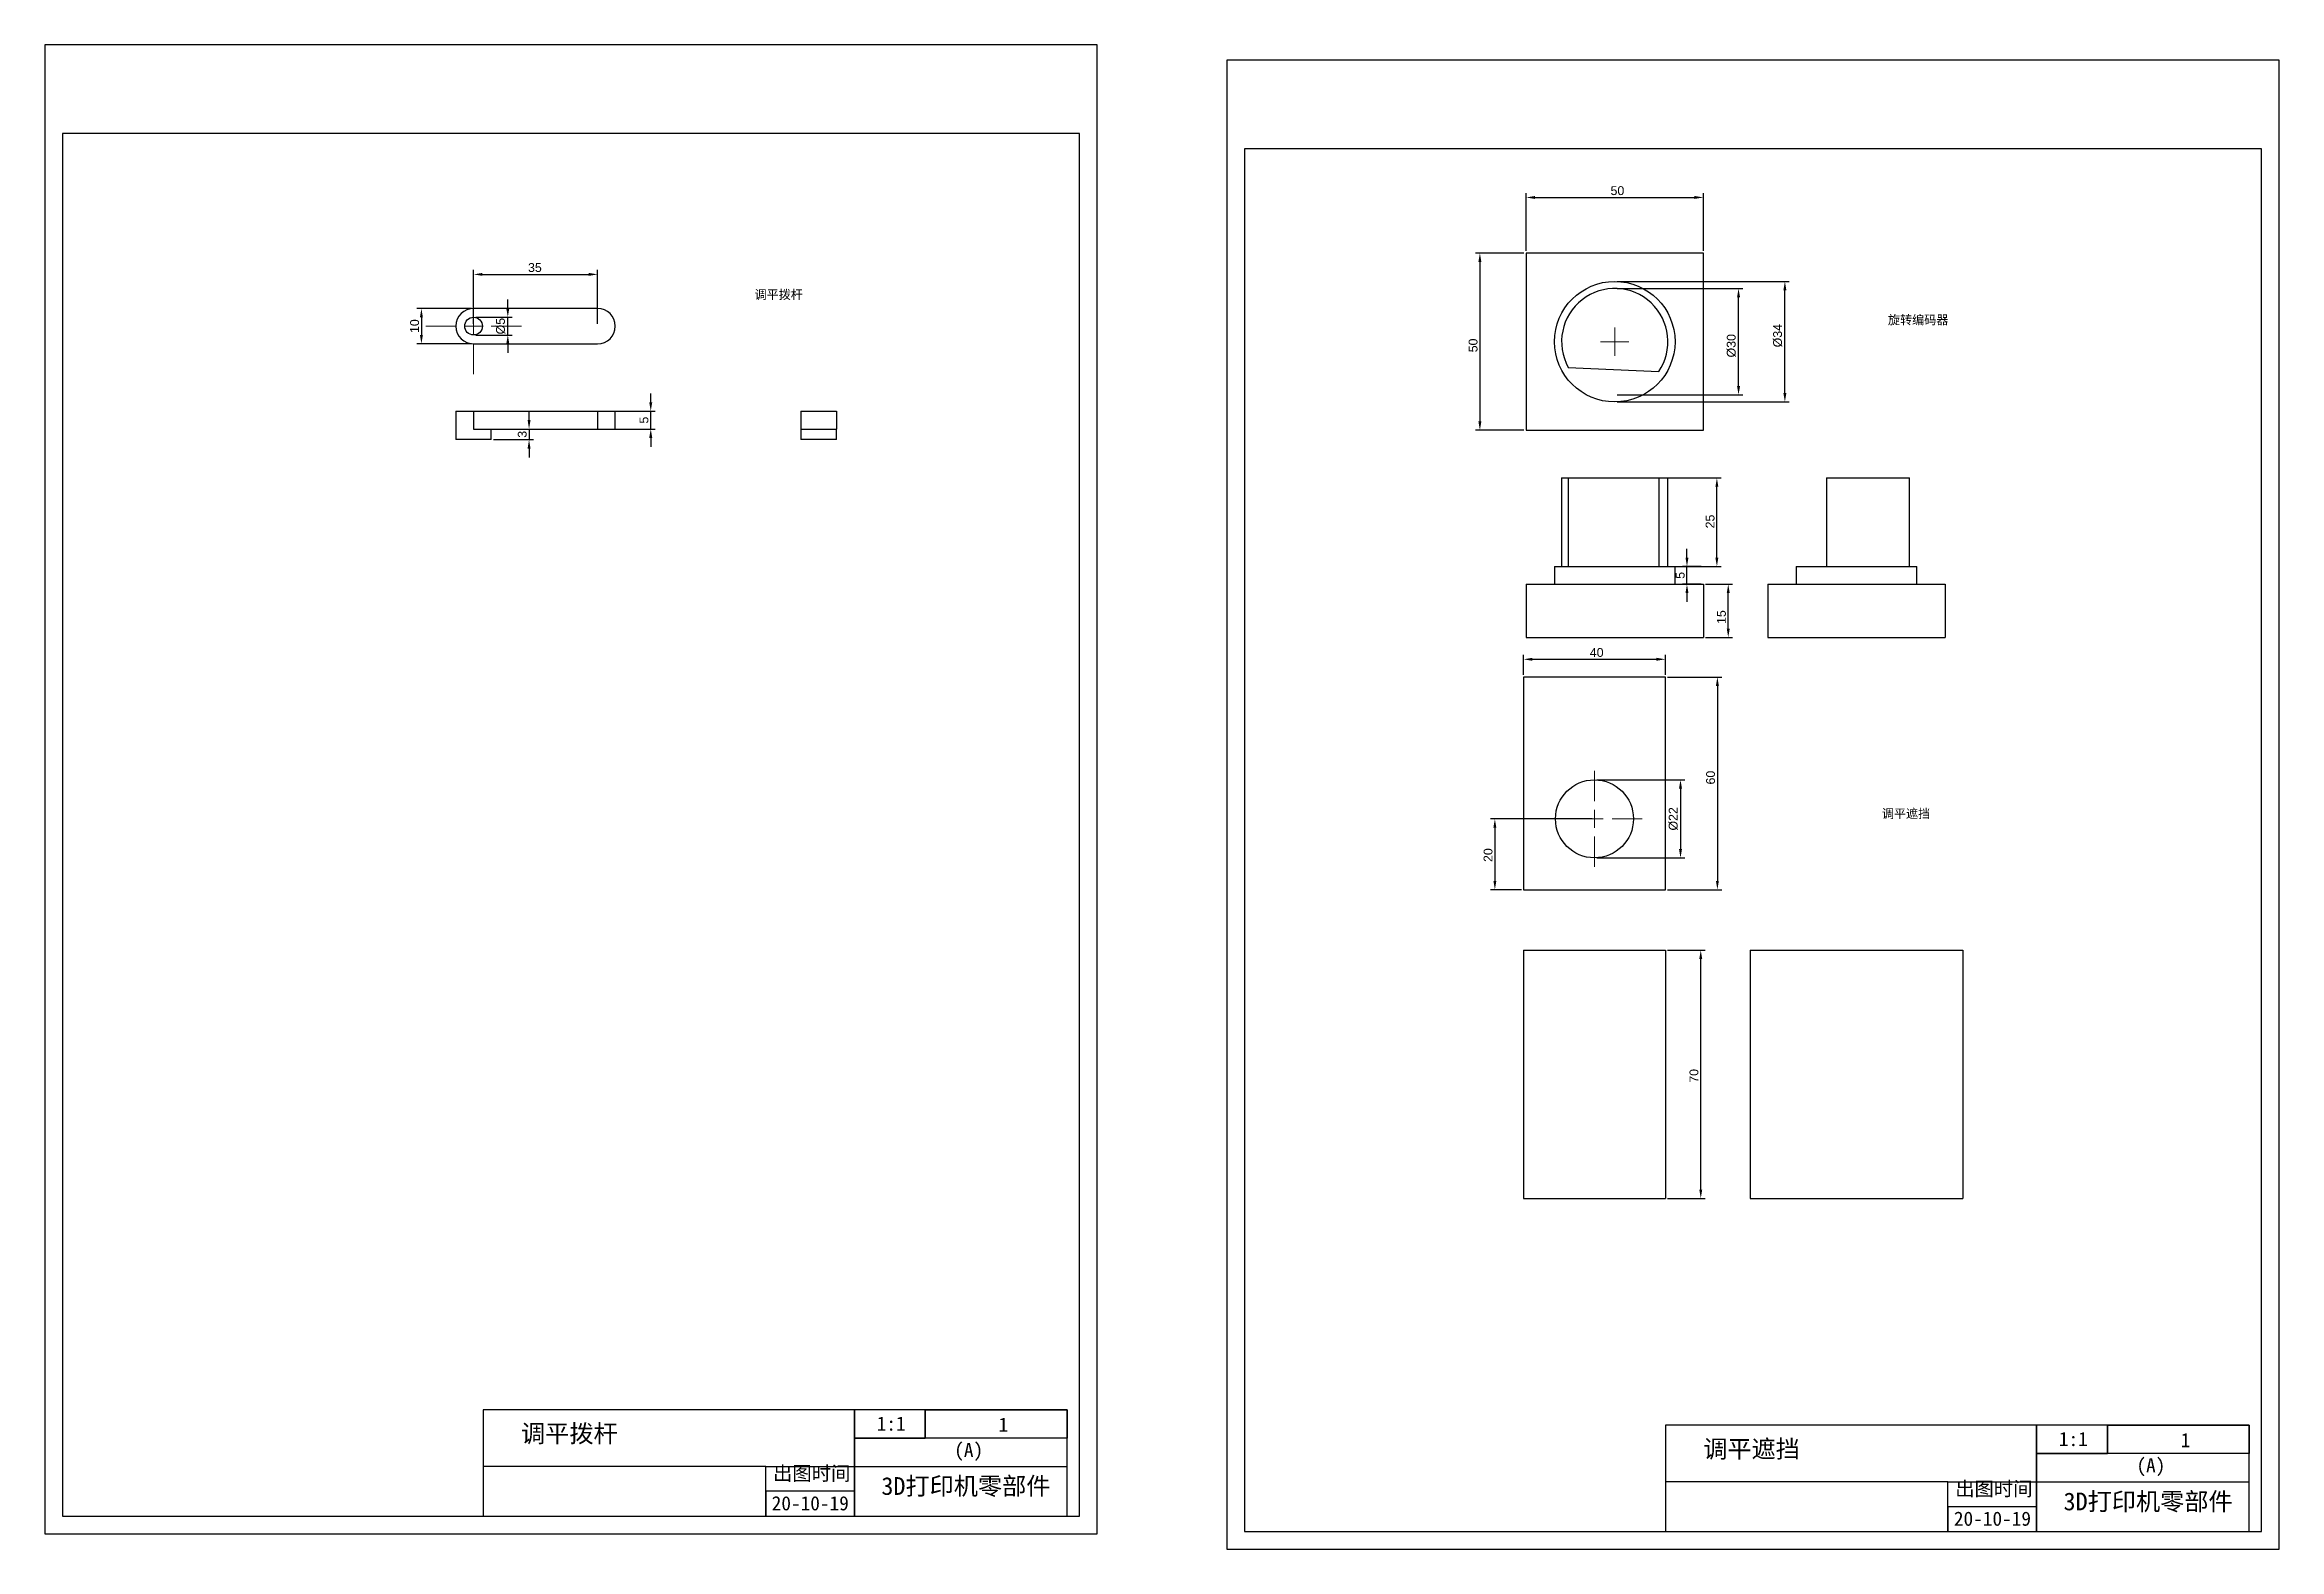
# Model space of a CAD drawing. Header units: millimetres. Extents: x -9 to 2385, y -1365 to 512.
# Drawn here: x 841 to 1472, y -1363 to -939 of the extents above; entities that cross this region are included whole.
import ezdxf

# ---------------------------------------------------------------- set-up
doc = ezdxf.new("R2010")
doc.units = ezdxf.units.MM
doc.styles.get("Standard").update_dxf_attribs({"font": 'arial.ttf'})
doc.dimstyles.new('ISO-25', dxfattribs={"dimtxt": 2.5, "dimasz": 2.5, "dimexe": 1.25, "dimexo": 0.625, "dimtad": 1, "dimtxsty": 'Standard', "dimcen": 2.5, "dimclrd": 1, "dimclre": 1, "dimclrt": 1, "dimadec": 0, "dimazin": 0, "dimtfac": 1, "dimtmove": 0, "dimatfit": 3, "dimfxl": 1, "dimtfillclr": 1, "dimarcsym": 0})

msp = doc.modelspace()

# ---------------------------------------------------------------- texts
at = {"char_height": 2.5, "attachment_point": 1}
for s, insert in [('{\\fSimSun|b0|i0|c134|p2;调平拨杆}', (1041.6169, -1007.8087)), ('{\\fSimSun|b0|i0|c134|p2;旋转编码器}', (1361.4773, -1014.9445)), ('{\\fSimSun|b0|i0|c134|p2;调平遮挡}', (1359.7462, -1154.2085))]:
    msp.add_mtext_dynamic_manual_height_columns(s, width=39.865692, gutter_width=12.5, heights=[0], dxfattribs=dict(at, insert=insert))
at = {"attachment_point": 1}
for s, insert, char_height in [('{\\fSimSun|b0|i0|c134|p2;调平拨杆}', (975.7249, -1327.7663, 620.1756), 5), ('{\\fSimSun|b0|i0|c134|p2;1}', (1110.4716, -1325.7803, 420), 4), ('{\\fSimSun|b0|i0|c134|p2;1}', (1444.0896, -1330.1268, 420), 4), ('{\\fSimSun|b0|i0|c134|p2;(A)}', (1097.9726, -1332.9115, 420), 4), ('{\\fSimSun|b0|i0|c134|p2;调平遮挡}', (1309.343, -1332.1128, 620.1756), 5), ('{\\fSimSun|b0|i0|c134|p2;(A)}', (1431.5907, -1337.258, 420), 4), ('{\\fSimSun|b0|i0|c134|p2;出图时间}', (1046.8351, -1339.5207, 1260), 4), ('{\\fSimSun|b0|i0|c0|p2;3D\\fSimSun|b0|i0|c134|p2;打印机零部件}', (1077.4061, -1342.5793), 5), ('{\\fSimSun|b0|i0|c134|p2;20-10-19}', (1046.4623, -1347.941), 4), ('{\\fSimSun|b0|i0|c134|p2;出图时间}', (1380.4532, -1343.8672, 1260), 4), ('{\\fSimSun|b0|i0|c0|p2;3D\\fSimSun|b0|i0|c134|p2;打印机零部件}', (1411.0241, -1346.9258), 5), ('{\\fSimSun|b0|i0|c134|p2;20-10-19}', (1380.0803, -1352.2875), 4)]:
    msp.add_mtext(s, dxfattribs=dict(at, insert=insert, char_height=char_height))
at = {"char_height": 4, "width": 9.189944, "attachment_point": 1}
for insert in [(1076.0904, -1325.4796, 420), (1409.7085, -1329.8261, 420)]:
    msp.add_mtext('{\\fSimSun|b0|i0|c134|p2;1:1}', dxfattribs=dict(at, insert=insert))

# ---------------------------------------------------------------- blocks, each defined once
blk = doc.blocks.new('*D502')
at = {"color": 1, "linetype": 'Continuous', "lineweight": -2, "transparency": 16777216}
for p, q in [((1012.33, -1039.46), (1012.33, -1036.96)), ((997.95, -1041.96), (1013.58, -1041.96)), ((1012.33, -1046.96), (1012.33, -1041.96)), ((997.95, -1046.96), (1013.58, -1046.96)), ((1012.33, -1049.46), (1012.33, -1051.96))]:
    blk.add_line(p, q, dxfattribs=at)
at = {"color": 1, "linetype": 'Continuous', "transparency": 16777216}
for points in [[(1011.91, -1039.46), (1012.75, -1039.46), (1012.33, -1041.96)], [(1011.91, -1049.46), (1012.75, -1049.46), (1012.33, -1046.96)]]:
    blk.add_solid(points, dxfattribs=at)
at = {"layer": 'Defpoints', "color": 0, "linetype": 'Continuous', "transparency": 16777216}
for p in [(997.33, -1041.96), (1012.33, -1041.96), (997.33, -1046.96)]:
    blk.add_point(p, dxfattribs=at)
at = {"color": 1, "linetype": 'Continuous', "lineweight": 18, "transparency": 16777216, "insert": (1009.16, -1044.46), "char_height": 2.5, "attachment_point": 2, "rotation": 90}
blk.add_mtext('5', dxfattribs=at)
blk = doc.blocks.new('*D503')
at = {"color": 1, "linetype": 'Continuous', "lineweight": -2, "transparency": 16777216}
for p, q in [((977.99, -1044.46), (977.99, -1041.96)), ((967.95, -1046.96), (979.24, -1046.96)), ((967.95, -1049.96), (979.24, -1049.96)), ((977.99, -1046.96), (977.99, -1049.96)), ((977.99, -1052.46), (977.99, -1054.96))]:
    blk.add_line(p, q, dxfattribs=at)
at = {"color": 1, "linetype": 'Continuous', "transparency": 16777216}
for points in [[(977.58, -1044.46), (978.41, -1044.46), (977.99, -1046.96)], [(977.58, -1052.46), (978.41, -1052.46), (977.99, -1049.96)]]:
    blk.add_solid(points, dxfattribs=at)
at = {"layer": 'Defpoints', "color": 0, "linetype": 'Continuous', "transparency": 16777216}
for p in [(967.33, -1046.96), (967.33, -1049.96), (977.99, -1049.96)]:
    blk.add_point(p, dxfattribs=at)
at = {"color": 1, "linetype": 'Continuous', "lineweight": 18, "transparency": 16777216, "insert": (974.81, -1048.46), "char_height": 2.5, "attachment_point": 2, "rotation": 90}
blk.add_mtext('3', dxfattribs=at)
blk = doc.blocks.new('*D504')
at = {"color": 1, "linetype": 'Continuous', "lineweight": -2, "transparency": 16777216}
for p, q in [((961.7, -1012.95), (946.36, -1012.95)), ((947.61, -1015.45), (947.61, -1020.45)), ((961.7, -1022.95), (946.36, -1022.95))]:
    blk.add_line(p, q, dxfattribs=at)
at = {"color": 1, "linetype": 'Continuous', "transparency": 16777216}
for points in [[(947.19, -1015.45), (948.03, -1015.45), (947.61, -1012.95)], [(947.19, -1020.45), (948.03, -1020.45), (947.61, -1022.95)]]:
    blk.add_solid(points, dxfattribs=at)
at = {"layer": 'Defpoints', "color": 0, "linetype": 'Continuous', "transparency": 16777216}
for p in [(962.33, -1012.95), (947.61, -1022.95), (962.33, -1022.95)]:
    blk.add_point(p, dxfattribs=at)
at = {"color": 1, "linetype": 'Continuous', "lineweight": 18, "transparency": 16777216, "insert": (944.43, -1017.95), "char_height": 2.5, "attachment_point": 2, "rotation": 90}
blk.add_mtext('10', dxfattribs=at)
blk = doc.blocks.new('*D505')
at = {"color": 1, "linetype": 'Continuous', "lineweight": -2, "transparency": 16777216}
for p, q in [((962.33, -1017.32), (962.33, -1002.1)), ((997.33, -1017.32), (997.33, -1002.1)), ((964.83, -1003.35), (994.83, -1003.35))]:
    blk.add_line(p, q, dxfattribs=at)
at = {"color": 1, "linetype": 'Continuous', "transparency": 16777216}
for points in [[(964.83, -1002.94), (964.83, -1003.77), (962.33, -1003.35)], [(994.83, -1002.94), (994.83, -1003.77), (997.33, -1003.35)]]:
    blk.add_solid(points, dxfattribs=at)
at = {"layer": 'Defpoints', "color": 0, "linetype": 'Continuous', "transparency": 16777216}
for p in [(997.33, -1003.35), (962.33, -1017.95), (997.33, -1017.95)]:
    blk.add_point(p, dxfattribs=at)
at = {"color": 1, "linetype": 'Continuous', "lineweight": 18, "transparency": 16777216, "insert": (979.64, -1000.17), "char_height": 2.5, "attachment_point": 2}
blk.add_mtext('35', dxfattribs=at)
blk = doc.blocks.new('*D506')
at = {"color": 1, "linetype": 'Continuous', "lineweight": -2, "transparency": 16777216}
for p, q in [((971.99, -1012.95), (971.99, -1010.45)), ((962.95, -1015.45), (973.24, -1015.45)), ((962.95, -1020.45), (973.24, -1020.45)), ((971.99, -1020.45), (971.99, -1015.45)), ((971.99, -1022.95), (971.99, -1025.45))]:
    blk.add_line(p, q, dxfattribs=at)
at = {"color": 1, "linetype": 'Continuous', "transparency": 16777216}
for points in [[(971.57, -1012.95), (972.41, -1012.95), (971.99, -1015.45)], [(971.57, -1022.95), (972.41, -1022.95), (971.99, -1020.45)]]:
    blk.add_solid(points, dxfattribs=at)
at = {"layer": 'Defpoints', "color": 0, "linetype": 'Continuous', "transparency": 16777216}
for p in [(962.33, -1015.45), (962.33, -1020.45), (971.99, -1015.45)]:
    blk.add_point(p, dxfattribs=at)
at = {"color": 1, "linetype": 'Continuous', "lineweight": 18, "transparency": 16777216, "insert": (968.67, -1017.95), "char_height": 2.5, "attachment_point": 2, "rotation": 90}
blk.add_mtext('%%c5', dxfattribs=at)
blk = doc.blocks.new('SW_CENTERMARKSYMBOL_0')
at = {"color": 0, "linetype": 'Continuous', "lineweight": 0}
for p, q in [((0, 5), (0, 13.5)), ((-5, 0), (-13.5, 0)), ((0, 0), (-2.5, 0)), ((0, 0), (0, 2.5)), ((0, 0), (0, -2.5)), ((0, 0), (2.5, 0)), ((5, 0), (13.5, 0)), ((0, -5), (0, -13.5))]:
    blk.add_line(p, q, dxfattribs=at)
blk = doc.blocks.new('*D507')
at = {"color": 1, "linetype": 'Continuous', "lineweight": -2, "transparency": 16777216}
for p, q in [((1299.28, -1193.96), (1309.9, -1193.96)), ((1308.65, -1261.46), (1308.65, -1196.46)), ((1299.28, -1263.96), (1309.9, -1263.96))]:
    blk.add_line(p, q, dxfattribs=at)
at = {"color": 1, "linetype": 'Continuous', "transparency": 16777216}
for points in [[(1308.23, -1196.46), (1309.07, -1196.46), (1308.65, -1193.96)], [(1308.23, -1261.46), (1309.07, -1261.46), (1308.65, -1263.96)]]:
    blk.add_solid(points, dxfattribs=at)
at = {"layer": 'Defpoints', "color": 0, "linetype": 'Continuous', "transparency": 16777216}
for p in [(1298.65, -1193.96), (1308.65, -1193.96), (1298.65, -1263.96)]:
    blk.add_point(p, dxfattribs=at)
at = {"color": 1, "linetype": 'Continuous', "lineweight": 18, "transparency": 16777216, "insert": (1305.47, -1229.4), "char_height": 2.5, "attachment_point": 2, "rotation": 90}
blk.add_mtext('70', dxfattribs=at)
blk = doc.blocks.new('*D508')
at = {"color": 1, "linetype": 'Continuous', "lineweight": -2, "transparency": 16777216}
for p, q in [((1258.65, -1116.28), (1258.65, -1110.66)), ((1261.15, -1111.91), (1296.15, -1111.91)), ((1298.65, -1116.28), (1298.65, -1110.66))]:
    blk.add_line(p, q, dxfattribs=at)
at = {"color": 1, "linetype": 'Continuous', "transparency": 16777216}
for points in [[(1261.15, -1111.49), (1261.15, -1112.33), (1258.65, -1111.91)], [(1296.15, -1111.49), (1296.15, -1112.33), (1298.65, -1111.91)]]:
    blk.add_solid(points, dxfattribs=at)
at = {"layer": 'Defpoints', "color": 0, "linetype": 'Continuous', "transparency": 16777216}
for p in [(1298.65, -1111.91), (1258.65, -1116.91), (1298.65, -1116.91)]:
    blk.add_point(p, dxfattribs=at)
at = {"color": 1, "linetype": 'Continuous', "lineweight": 18, "transparency": 16777216, "insert": (1279.28, -1108.73), "char_height": 2.5, "attachment_point": 2}
blk.add_mtext('40', dxfattribs=at)
blk = doc.blocks.new('*D509')
at = {"color": 1, "linetype": 'Continuous', "lineweight": -2, "transparency": 16777216}
for p, q in [((1299.28, -1116.91), (1314.59, -1116.91)), ((1313.34, -1119.41), (1313.34, -1174.41)), ((1299.28, -1176.91), (1314.59, -1176.91))]:
    blk.add_line(p, q, dxfattribs=at)
at = {"color": 1, "linetype": 'Continuous', "transparency": 16777216}
for points in [[(1312.92, -1119.41), (1313.76, -1119.41), (1313.34, -1116.91)], [(1312.92, -1174.41), (1313.76, -1174.41), (1313.34, -1176.91)]]:
    blk.add_solid(points, dxfattribs=at)
at = {"layer": 'Defpoints', "color": 0, "linetype": 'Continuous', "transparency": 16777216}
for p in [(1298.65, -1116.91), (1298.65, -1176.91), (1313.34, -1176.91)]:
    blk.add_point(p, dxfattribs=at)
at = {"color": 1, "linetype": 'Continuous', "lineweight": 18, "transparency": 16777216, "insert": (1310.16, -1145.28), "char_height": 2.5, "attachment_point": 2, "rotation": 90}
blk.add_mtext('60', dxfattribs=at)
blk = doc.blocks.new('*D510')
at = {"color": 1, "linetype": 'Continuous', "lineweight": -2, "transparency": 16777216}
for p, q in [((1279.28, -1145.91), (1304.18, -1145.91)), ((1302.93, -1148.41), (1302.93, -1165.41)), ((1279.28, -1167.91), (1304.18, -1167.91))]:
    blk.add_line(p, q, dxfattribs=at)
at = {"color": 1, "linetype": 'Continuous', "transparency": 16777216}
for points in [[(1302.51, -1148.41), (1303.35, -1148.41), (1302.93, -1145.91)], [(1302.51, -1165.41), (1303.35, -1165.41), (1302.93, -1167.91)]]:
    blk.add_solid(points, dxfattribs=at)
at = {"layer": 'Defpoints', "color": 0, "linetype": 'Continuous', "transparency": 16777216}
for p in [(1278.65, -1145.91), (1278.65, -1167.91), (1302.93, -1167.91)]:
    blk.add_point(p, dxfattribs=at)
at = {"color": 1, "linetype": 'Continuous', "lineweight": 18, "transparency": 16777216, "insert": (1299.61, -1156.91), "char_height": 2.5, "attachment_point": 2, "rotation": 90}
blk.add_mtext('%%c22', dxfattribs=at)
blk = doc.blocks.new('*D511')
at = {"color": 1, "linetype": 'Continuous', "lineweight": -2, "transparency": 16777216}
for p, q in [((1278.03, -1156.91), (1249.3, -1156.91)), ((1250.55, -1159.41), (1250.55, -1174.41)), ((1258.03, -1176.91), (1249.3, -1176.91))]:
    blk.add_line(p, q, dxfattribs=at)
at = {"color": 1, "linetype": 'Continuous', "transparency": 16777216}
for points in [[(1250.13, -1159.41), (1250.96, -1159.41), (1250.55, -1156.91)], [(1250.13, -1174.41), (1250.96, -1174.41), (1250.55, -1176.91)]]:
    blk.add_solid(points, dxfattribs=at)
at = {"layer": 'Defpoints', "color": 0, "linetype": 'Continuous', "transparency": 16777216}
for p in [(1278.65, -1156.91), (1250.55, -1176.91), (1258.65, -1176.91)]:
    blk.add_point(p, dxfattribs=at)
at = {"color": 1, "linetype": 'Continuous', "lineweight": 18, "transparency": 16777216, "insert": (1247.37, -1167.14), "char_height": 2.5, "attachment_point": 2, "rotation": 90}
blk.add_mtext('20', dxfattribs=at)
blk = doc.blocks.new('*D512')
at = {"color": 1, "linetype": 'Continuous', "lineweight": -2, "transparency": 16777216}
for p, q in [((1310.01, -1090.74), (1317.65, -1090.74)), ((1316.4, -1103.24), (1316.4, -1093.24)), ((1310.01, -1105.74), (1317.65, -1105.74))]:
    blk.add_line(p, q, dxfattribs=at)
at = {"color": 1, "linetype": 'Continuous', "transparency": 16777216}
for points in [[(1315.98, -1093.24), (1316.82, -1093.24), (1316.4, -1090.74)], [(1315.98, -1103.24), (1316.82, -1103.24), (1316.4, -1105.74)]]:
    blk.add_solid(points, dxfattribs=at)
at = {"layer": 'Defpoints', "color": 0, "linetype": 'Continuous', "transparency": 16777216}
for p in [(1309.38, -1090.74), (1316.4, -1090.74), (1309.38, -1105.74)]:
    blk.add_point(p, dxfattribs=at)
at = {"color": 1, "linetype": 'Continuous', "lineweight": 18, "transparency": 16777216, "insert": (1313.22, -1100), "char_height": 2.5, "attachment_point": 2, "rotation": 90}
blk.add_mtext('15', dxfattribs=at)
blk = doc.blocks.new('*D513')
at = {"color": 1, "linetype": 'Continuous', "lineweight": -2, "transparency": 16777216}
for p, q in [((1304.75, -1083.24), (1304.75, -1080.74)), ((1308.76, -1085.74), (1303.5, -1085.74)), ((1308.76, -1090.74), (1303.5, -1090.74)), ((1304.75, -1090.74), (1304.75, -1085.74)), ((1304.75, -1093.24), (1304.75, -1095.74))]:
    blk.add_line(p, q, dxfattribs=at)
at = {"color": 1, "linetype": 'Continuous', "transparency": 16777216}
for points in [[(1304.34, -1083.24), (1305.17, -1083.24), (1304.75, -1085.74)], [(1304.34, -1093.24), (1305.17, -1093.24), (1304.75, -1090.74)]]:
    blk.add_solid(points, dxfattribs=at)
at = {"layer": 'Defpoints', "color": 0, "linetype": 'Continuous', "transparency": 16777216}
for p in [(1304.75, -1085.74), (1309.38, -1085.74), (1309.38, -1090.74)]:
    blk.add_point(p, dxfattribs=at)
at = {"color": 1, "linetype": 'Continuous', "lineweight": 18, "transparency": 16777216, "insert": (1301.59, -1088.24), "char_height": 2.5, "attachment_point": 2, "rotation": 90}
blk.add_mtext('5', dxfattribs=at)
blk = doc.blocks.new('*D514')
at = {"color": 1, "linetype": 'Continuous', "lineweight": -2, "transparency": 16777216}
for p, q in [((1297.41, -1060.74), (1314.45, -1060.74)), ((1313.2, -1083.24), (1313.2, -1063.24)), ((1297.41, -1085.74), (1314.45, -1085.74))]:
    blk.add_line(p, q, dxfattribs=at)
at = {"color": 1, "linetype": 'Continuous', "transparency": 16777216}
for points in [[(1312.78, -1063.24), (1313.61, -1063.24), (1313.2, -1060.74)], [(1312.78, -1083.24), (1313.61, -1083.24), (1313.2, -1085.74)]]:
    blk.add_solid(points, dxfattribs=at)
at = {"layer": 'Defpoints', "color": 0, "linetype": 'Continuous', "transparency": 16777216}
for p in [(1296.78, -1060.74), (1313.2, -1060.74), (1296.78, -1085.74)]:
    blk.add_point(p, dxfattribs=at)
at = {"color": 1, "linetype": 'Continuous', "lineweight": 18, "transparency": 16777216, "insert": (1310.02, -1073.05), "char_height": 2.5, "attachment_point": 2, "rotation": 90}
blk.add_mtext('25', dxfattribs=at)
blk = doc.blocks.new('*D515')
at = {"color": 1, "linetype": 'Continuous', "lineweight": -2, "transparency": 16777216}
for p, q in [((1259.38, -996.7), (1259.38, -980.41)), ((1261.88, -981.66), (1306.88, -981.66)), ((1309.38, -996.7), (1309.38, -980.41))]:
    blk.add_line(p, q, dxfattribs=at)
at = {"color": 1, "linetype": 'Continuous', "transparency": 16777216}
for points in [[(1261.88, -981.24), (1261.88, -982.07), (1259.38, -981.66)], [(1306.88, -981.24), (1306.88, -982.07), (1309.38, -981.66)]]:
    blk.add_solid(points, dxfattribs=at)
at = {"layer": 'Defpoints', "color": 0, "linetype": 'Continuous', "transparency": 16777216}
for p in [(1309.38, -981.66), (1259.38, -997.33), (1309.38, -997.33)]:
    blk.add_point(p, dxfattribs=at)
at = {"color": 1, "linetype": 'Continuous', "lineweight": 18, "transparency": 16777216, "insert": (1285.13, -978.48), "char_height": 2.5, "attachment_point": 2}
blk.add_mtext('50', dxfattribs=at)
blk = doc.blocks.new('*D516')
at = {"color": 1, "linetype": 'Continuous', "lineweight": -2, "transparency": 16777216}
for p, q in [((1258.76, -997.33), (1245.07, -997.33)), ((1246.32, -999.83), (1246.32, -1044.83)), ((1258.76, -1047.33), (1245.07, -1047.33))]:
    blk.add_line(p, q, dxfattribs=at)
at = {"color": 1, "linetype": 'Continuous', "transparency": 16777216}
for points in [[(1245.9, -999.83), (1246.74, -999.83), (1246.32, -997.33)], [(1245.9, -1044.83), (1246.74, -1044.83), (1246.32, -1047.33)]]:
    blk.add_solid(points, dxfattribs=at)
at = {"layer": 'Defpoints', "color": 0, "linetype": 'Continuous', "transparency": 16777216}
for p in [(1259.38, -997.33), (1246.32, -1047.33), (1259.38, -1047.33)]:
    blk.add_point(p, dxfattribs=at)
at = {"color": 1, "linetype": 'Continuous', "lineweight": 18, "transparency": 16777216, "insert": (1243.14, -1023.39), "char_height": 2.5, "attachment_point": 2, "rotation": 90}
blk.add_mtext('50', dxfattribs=at)
blk = doc.blocks.new('*D517')
at = {"color": 1, "linetype": 'Continuous', "lineweight": -2, "transparency": 16777216}
for p, q in [((1285.01, -1005.33), (1333.64, -1005.33)), ((1332.39, -1036.83), (1332.39, -1007.83)), ((1285.01, -1039.33), (1333.64, -1039.33))]:
    blk.add_line(p, q, dxfattribs=at)
at = {"color": 1, "linetype": 'Continuous', "transparency": 16777216}
for points in [[(1331.97, -1007.83), (1332.81, -1007.83), (1332.39, -1005.33)], [(1331.97, -1036.83), (1332.81, -1036.83), (1332.39, -1039.33)]]:
    blk.add_solid(points, dxfattribs=at)
at = {"layer": 'Defpoints', "color": 0, "linetype": 'Continuous', "transparency": 16777216}
for p in [(1284.38, -1005.33), (1332.39, -1005.33), (1284.38, -1039.33)]:
    blk.add_point(p, dxfattribs=at)
at = {"color": 1, "linetype": 'Continuous', "lineweight": 18, "transparency": 16777216, "insert": (1329.07, -1020.63), "char_height": 2.5, "attachment_point": 2, "rotation": 90}
blk.add_mtext('%%c34', dxfattribs=at)
blk = doc.blocks.new('*D518')
at = {"color": 1, "linetype": 'Continuous', "lineweight": -2, "transparency": 16777216}
for p, q in [((1285.01, -1007.33), (1320.56, -1007.33)), ((1319.31, -1034.83), (1319.31, -1009.83)), ((1285.01, -1037.33), (1320.56, -1037.33))]:
    blk.add_line(p, q, dxfattribs=at)
at = {"color": 1, "linetype": 'Continuous', "transparency": 16777216}
for points in [[(1318.89, -1009.83), (1319.73, -1009.83), (1319.31, -1007.33)], [(1318.89, -1034.83), (1319.73, -1034.83), (1319.31, -1037.33)]]:
    blk.add_solid(points, dxfattribs=at)
at = {"layer": 'Defpoints', "color": 0, "linetype": 'Continuous', "transparency": 16777216}
for p in [(1284.38, -1007.33), (1319.31, -1007.33), (1284.38, -1037.33)]:
    blk.add_point(p, dxfattribs=at)
at = {"color": 1, "linetype": 'Continuous', "lineweight": 18, "transparency": 16777216, "insert": (1315.99, -1023.48), "char_height": 2.5, "attachment_point": 2, "rotation": 90}
blk.add_mtext('%%c30', dxfattribs=at)
blk = doc.blocks.new('SW_CENTERMARKSYMBOL_1')
at = {"color": 0, "linetype": 'Continuous', "lineweight": 0}
for p, q in [((-2.5, 0), (-4, 0)), ((0, 0), (-2.5, 0)), ((0, 2.5), (0, 4)), ((0, 0), (0, 2.5)), ((0, 0), (0, -2.5)), ((0, 0), (2.5, 0)), ((2.5, 0), (4, 0)), ((0, -2.5), (0, -4))]:
    blk.add_line(p, q, dxfattribs=at)

# ---------------------------------------------------------------- dimensions: what is measured, and where the dimension line sits
at = {"color": 7, "linetype": 'Continuous', "lineweight": 18}
for base, p1, p2, picture, middle in [((1309.3813, -981.657), (1259.3813, -997.3287), (1309.3813, -997.3287), '*D515', (1285.1276, -981.657)), ((997.3296, -1003.3528), (962.3296, -1017.9469), (997.3296, -1017.9469), '*D505', (979.6366, -1003.3528)), ((1298.6517, -1111.9086), (1258.6517, -1116.9086), (1298.6517, -1116.9086), '*D508', (1279.2767, -1111.9086))]:
    dim = msp.add_linear_dim(base=base, p1=p1, p2=p2, dimstyle='ISO-25', dxfattribs=at)
    dim.commit()
    dim.dimension.update_dxf_attribs({"geometry": picture, "text_midpoint": middle, "dimtype": 160})
for base, p1, p2, picture, middle in [((1246.3216, -1047.3287), (1259.3813, -997.3287), (1259.3813, -1047.3287), '*D516', (1246.3216, -1023.3925)), ((947.6089, -1022.9469), (962.3296, -1012.9469), (962.3296, -1022.9469), '*D504', (947.6089, -1017.9469)), ((1012.3296, -1041.9626), (997.3296, -1046.9626), (997.3296, -1041.9626), '*D502', (1012.3296, -1044.4626)), ((977.9927, -1049.9626), (967.3296, -1046.9626), (967.3296, -1049.9626), '*D503', (977.9927, -1048.4626)), ((1313.1964, -1060.738), (1296.7815, -1085.738), (1296.7815, -1060.738), '*D514', (1313.1964, -1073.055)), ((1304.7544, -1085.738), (1309.3813, -1090.738), (1309.3813, -1085.738), '*D513', (1304.7544, -1088.238)), ((1316.3992, -1090.738), (1309.3813, -1105.738), (1309.3813, -1090.738), '*D512', (1316.3992, -1099.9957)), ((1313.3392, -1176.9086), (1298.6517, -1116.9086), (1298.6517, -1176.9086), '*D509', (1313.3392, -1145.2821)), ((1250.5456, -1176.9086), (1278.6517, -1156.9086), (1258.6517, -1176.9086), '*D511', (1250.5456, -1167.1354)), ((1308.6517, -1193.962), (1298.6517, -1263.962), (1298.6517, -1193.962), '*D507', (1308.6517, -1229.4015))]:
    dim = msp.add_linear_dim(base=base, p1=p1, p2=p2, angle=90, dimstyle='ISO-25', dxfattribs=at)
    dim.commit()
    dim.dimension.update_dxf_attribs({"geometry": picture, "text_midpoint": middle, "dimtype": 160})
for base, p1, p2, picture, middle in [((1332.3907, -1005.3287), (1284.3813, -1039.3287), (1284.3813, -1005.3287), '*D517', (1332.3907, -1020.6283)), ((1319.3088, -1007.3287), (1284.3813, -1037.3287), (1284.3813, -1007.3287), '*D518', (1319.3088, -1023.4768)), ((971.9888, -1015.4469), (962.3296, -1020.4469), (962.3296, -1015.4469), '*D506', (971.9888, -1017.9469)), ((1302.9286, -1167.9086), (1278.6517, -1145.9086), (1278.6517, -1167.9086), '*D510', (1302.9286, -1156.9086))]:
    dim = msp.add_linear_dim(base=base, p1=p1, p2=p2, angle=90, text='%%c<>', dimstyle='ISO-25', dxfattribs=at)
    dim.commit()
    dim.dimension.update_dxf_attribs({"geometry": picture, "text_midpoint": middle, "dimtype": 160})

# ---------------------------------------------------------------- linework, layer by layer
at = {"color": 7, "linetype": 'Continuous', "lineweight": 25}
for p, q in [((1309.3813, -997.3287), (1259.3813, -997.3287)), ((1259.3813, -997.3287), (1259.3813, -1047.3287)), ((1309.3813, -1047.3287), (1309.3813, -997.3287)), ((997.3296, -1012.9469), (962.3296, -1012.9469)), ((962.3296, -1022.9469), (997.3296, -1022.9469)), ((1271.2599, -1029.597), (1296.7815, -1030.7688)), ((957.3296, -1041.9626), (957.3296, -1049.9626)), ((957.3296, -1041.9626), (962.3296, -1041.9626)), ((962.3296, -1041.9626), (962.3296, -1046.9626)), ((962.3296, -1041.9626), (997.3296, -1041.9626)), ((997.3296, -1041.9626), (997.3296, -1046.9626)), ((997.3296, -1041.9626), (1002.3296, -1041.9626)), ((1002.3296, -1046.9626), (1002.3296, -1041.9626)), ((1054.7165, -1041.9626), (1054.7165, -1046.9626)), ((1054.7165, -1041.9626), (1064.7165, -1041.9626)), ((1064.7165, -1041.9626), (1064.7165, -1046.9626)), ((967.3296, -1049.9626), (957.3296, -1049.9626)), ((962.3296, -1046.9626), (997.3296, -1046.9626)), ((967.3296, -1049.9626), (967.3296, -1046.9626)), ((997.3296, -1046.9626), (1002.3296, -1046.9626)), ((1054.7165, -1046.9626), (1054.7165, -1049.9626)), ((1054.7165, -1046.9626), (1064.7165, -1046.9626)), ((1064.7165, -1049.9626), (1054.7165, -1049.9626)), ((1064.7165, -1049.9626), (1064.7165, -1046.9626)), ((1259.3813, -1047.3287), (1309.3813, -1047.3287)), ((1269.3813, -1060.738), (1269.3813, -1085.738)), ((1269.3813, -1060.738), (1271.2599, -1060.738)), ((1271.2599, -1060.738), (1271.2599, -1085.738)), ((1271.2599, -1060.738), (1296.7815, -1060.738)), ((1296.7815, -1060.738), (1296.7815, -1085.738)), ((1296.7815, -1060.738), (1299.3813, -1060.738)), ((1299.3813, -1085.738), (1299.3813, -1060.738)), ((1344.1597, -1060.738), (1344.1597, -1085.738)), ((1344.1597, -1060.738), (1367.5998, -1060.738)), ((1367.5998, -1085.738), (1367.5998, -1060.738)), ((1259.3813, -1090.738), (1309.3813, -1090.738)), ((1259.3813, -1090.738), (1259.3813, -1105.738)), ((1267.3813, -1085.738), (1267.3813, -1090.738)), ((1267.3813, -1085.738), (1284.3813, -1085.738)), ((1284.3813, -1085.738), (1301.3813, -1085.738)), ((1301.3813, -1090.738), (1301.3813, -1085.738)), ((1309.3813, -1090.738), (1309.3813, -1105.738)), ((1327.5998, -1090.738), (1327.5998, -1105.738)), ((1327.5998, -1090.738), (1377.5998, -1090.738)), ((1335.5998, -1085.738), (1335.5998, -1090.738)), ((1335.5998, -1085.738), (1369.5998, -1085.738)), ((1369.5998, -1090.738), (1369.5998, -1085.738)), ((1377.5998, -1090.738), (1377.5998, -1105.738)), ((1259.3813, -1105.738), (1309.3813, -1105.738)), ((1327.5998, -1105.738), (1377.5998, -1105.738)), ((1298.6517, -1116.9086), (1258.6517, -1116.9086)), ((1258.6517, -1116.9086), (1258.6517, -1176.9086)), ((1298.6517, -1176.9086), (1298.6517, -1116.9086)), ((1258.6517, -1176.9086), (1298.6517, -1176.9086)), ((1258.6517, -1193.962), (1298.6517, -1193.962)), ((1258.6517, -1193.962), (1258.6517, -1263.962)), ((1298.6517, -1193.962), (1298.6517, -1263.962)), ((1322.5998, -1193.962), (1322.5998, -1263.962)), ((1322.5998, -1193.962), (1382.5998, -1193.962)), ((1382.5998, -1193.962), (1382.5998, -1263.962)), ((1258.6517, -1263.962), (1298.6517, -1263.962)), ((1322.5998, -1263.962), (1382.5998, -1263.962))]:
    msp.add_line(p, q, dxfattribs=at)
for p, q in [((965.0658, -1323.5763, 420), (965.0658, -1353.5763, 420)), ((989.7975, -1323.5763, 420), (965.0658, -1323.5763, 420)), ((1089.7975, -1323.5763, 420), (989.7975, -1323.5763, 420)), ((1069.7975, -1353.5763, 420), (1069.7975, -1323.5763, 420)), ((1069.7975, -1323.5763, 420), (1069.7975, -1331.5763, 420)), ((1089.7975, -1331.5763, 420), (1089.7975, -1323.5763, 420)), ((1089.7975, -1331.5763, 420), (1089.7975, -1323.5763, 420)), ((1089.7975, -1323.5763, 420), (1129.7975, -1323.5763, 420)), ((1129.7975, -1323.5763, 420), (1089.7975, -1323.5763, 420)), ((1089.7975, -1323.5763, 420), (1089.7975, -1331.5763, 420)), ((1129.7975, -1353.5763, 420), (1129.7975, -1323.5763, 420)), ((1129.7975, -1323.5763, 420), (1129.7975, -1331.5763, 420)), ((1298.6838, -1327.9228, 420), (1298.6838, -1357.9228, 420)), ((1323.4155, -1327.9228, 420), (1298.6838, -1327.9228, 420)), ((1423.4155, -1327.9228, 420), (1323.4155, -1327.9228, 420)), ((1403.4155, -1357.9228, 420), (1403.4155, -1327.9228, 420)), ((1403.4155, -1327.9228, 420), (1403.4155, -1335.9228, 420)), ((1423.4155, -1335.9228, 420), (1423.4155, -1327.9228, 420)), ((1423.4155, -1335.9228, 420), (1423.4155, -1327.9228, 420)), ((1423.4155, -1327.9228, 420), (1463.4155, -1327.9228, 420)), ((1463.4155, -1327.9228, 420), (1423.4155, -1327.9228, 420)), ((1423.4155, -1327.9228, 420), (1423.4155, -1335.9228, 420)), ((1463.4155, -1357.9228, 420), (1463.4155, -1327.9228, 420)), ((1463.4155, -1327.9228, 420), (1463.4155, -1335.9228, 420)), ((1069.7975, -1331.5763, 420), (1089.7975, -1331.5763, 420)), ((1089.7975, -1331.5763, 420), (1069.7975, -1331.5763, 420)), ((1069.7975, -1331.5763, 420), (1069.7975, -1353.5763, 420)), ((1129.7975, -1331.5763, 420), (1089.7975, -1331.5763, 420)), ((1403.4155, -1335.9228, 420), (1423.4155, -1335.9228, 420)), ((1423.4155, -1335.9228, 420), (1403.4155, -1335.9228, 420)), ((1403.4155, -1335.9228, 420), (1403.4155, -1357.9228, 420)), ((1463.4155, -1335.9228, 420), (1423.4155, -1335.9228, 420)), ((1044.7975, -1339.5763, 420), (965.0658, -1339.5763, 420)), ((1044.7975, -1353.5763, 420), (1044.7975, -1339.5763, 420)), ((1044.7975, -1339.5763, 420), (1069.7975, -1339.5763, 420)), ((1069.7975, -1353.5763, 420), (1069.7975, -1339.5763, 420)), ((1069.7975, -1339.5763, 420), (1129.7975, -1339.5763, 420)), ((1069.7975, -1346.5763, 420), (1044.7975, -1346.5763, 420)), ((1044.7975, -1346.5763, 420), (1044.7975, -1353.5763, 420)), ((1378.4155, -1343.9228, 420), (1298.6838, -1343.9228, 420)), ((1378.4155, -1357.9228, 420), (1378.4155, -1343.9228, 420)), ((1378.4155, -1343.9228, 420), (1403.4155, -1343.9228, 420)), ((1403.4155, -1357.9228, 420), (1403.4155, -1343.9228, 420)), ((1403.4155, -1343.9228, 420), (1463.4155, -1343.9228, 420)), ((989.7975, -1353.5763, 420), (1004.7975, -1353.5763, 420)), ((1004.7975, -1353.5763, 420), (1044.7975, -1353.5763, 420)), ((1044.7975, -1353.5763, 420), (1069.7975, -1353.5763, 420)), ((1403.4155, -1350.9228, 420), (1378.4155, -1350.9228, 420)), ((1378.4155, -1350.9228, 420), (1378.4155, -1357.9228, 420)), ((1323.4155, -1357.9228, 420), (1338.4155, -1357.9228, 420)), ((1338.4155, -1357.9228, 420), (1378.4155, -1357.9228, 420)), ((1378.4155, -1357.9228, 420), (1403.4155, -1357.9228, 420))]:
    msp.add_line(p, q)
for points in [[(841.2975, -938.5763), (841.2975, -1358.5763), (1138.2975, -1358.5763), (1138.2975, -938.5763)], [(1174.9155, -942.9228), (1174.9155, -1362.9228), (1471.9155, -1362.9228), (1471.9155, -942.9228)], [(846.2975, -963.5763), (846.2975, -1353.5763), (1133.2975, -1353.5763), (1133.2975, -963.5763)], [(1179.9155, -967.9228), (1179.9155, -1357.9228), (1466.9155, -1357.9228), (1466.9155, -967.9228)]]:
    msp.add_lwpolyline(points, close=True)
for centre, radius in [((1284.3813, -1022.3287), 17), ((962.3296, -1017.9469), 2.5), ((1278.6517, -1156.9086), 11)]:
    msp.add_circle(centre, radius, dxfattribs=at)
for centre, radius, start, end in [((1284.3813, -1022.3287), 15, 325.7590764, 208.9835112), ((962.3296, -1017.9469), 5, 90, 270), ((997.3296, -1017.9469), 5, 270, 90)]:
    msp.add_arc(centre, radius, start, end, dxfattribs=at)

# ---------------------------------------------------------------- block references
at = {"color": 7, "linetype": 'Continuous', "lineweight": 0}
for name, p in [('SW_CENTERMARKSYMBOL_0', (962.3296, -1017.9469)), ('SW_CENTERMARKSYMBOL_1', (1284.3813, -1022.3287)), ('SW_CENTERMARKSYMBOL_0', (1278.6517, -1156.9086))]:
    msp.add_blockref(name, p, dxfattribs=at)

msp.set_redraw_order([(e.dxf.handle, doc.entitydb.next_handle()) for e in msp.query("TEXT MTEXT ATTDEF DIMENSION ARC_DIMENSION")])  # texts and dimensions are drawn at this point

doc.saveas('drawing.dxf')
